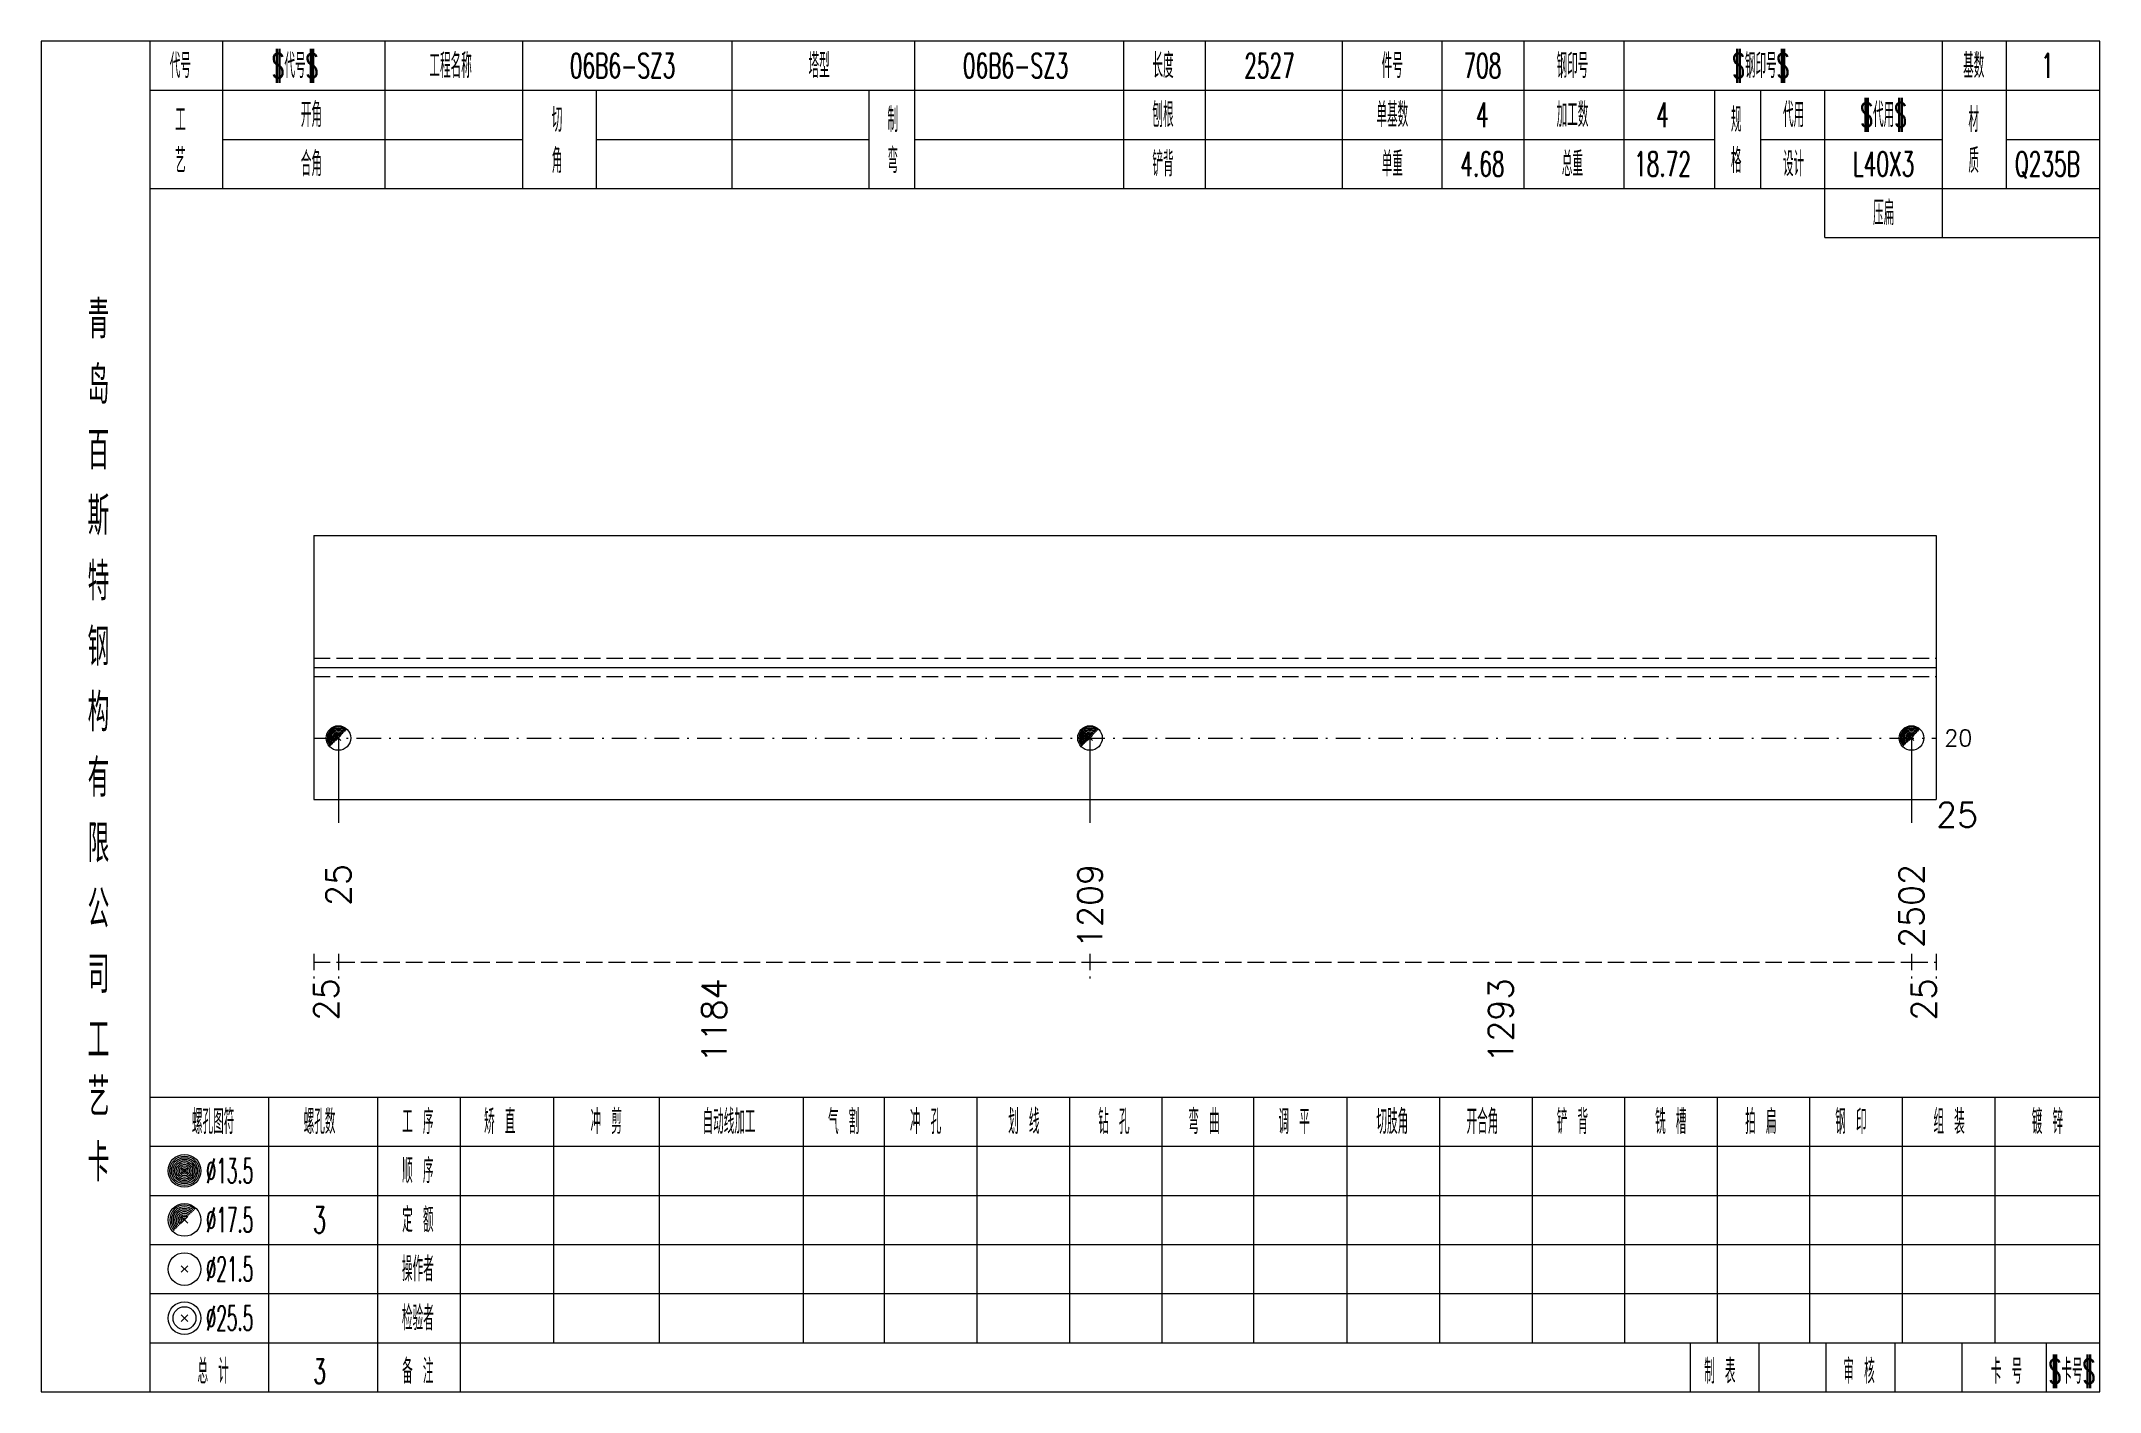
# Model space of a CAD drawing. Extents: x -533 to 8774, y 0 to 7979.
# Drawn here: x 2811.2 to 3062.6, y 2954.1 to 3119.1 of the extents above; entities that cross this region are included whole.
import ezdxf
from ezdxf.enums import TextEntityAlignment as Align

# ---------------------------------------------------------------- set-up
doc = ezdxf.new("R2010")
doc.units = 0
doc.header["$MEASUREMENT"] = 0
doc.linetypes.add('一点画线', pattern=[5.2, 3, -1, 0.2, -1])
doc.linetypes.add('虚线', pattern=[2.75, 2, -0.75])
doc.layers.get('0').update_dxf_attribs({"linetype": 'CONTINUOUS', "lineweight": 25})
for name, color, linetype, lineweight in [('1', 7, 'CONTINUOUS', 25), ('4', 7, 'CONTINUOUS', 25), ('5', 7, 'CONTINUOUS', 25)]:
    doc.layers.add(name, color=color, linetype=linetype, lineweight=lineweight)
doc.styles.get("Standard").update_dxf_attribs({"font": 'simplex.shx', "width": 0.7, "height": 3, "bigfont": 'gbhzfs.shx'})

msp = doc.modelspace()

# ---------------------------------------------------------------- texts
at = {"color": 7, "linetype": 'Continuous', "lineweight": 13}
msp.add_text('20', height=2, dxfattribs=at).set_placement((3043.6, 3033.93), align=Align.MIDDLE_LEFT)
at = {"color": 8, "linetype": 'Continuous', "lineweight": 9}
for s, p in [('1184', (2893.39, 3004.56)), ('25', (2846, 3004.56)), ('1293', (2989.44, 3004.56)), ('25', (3041.1, 3004.56))]:
    msp.add_text(s, height=3, rotation=90, dxfattribs=at).set_placement(p, align=Align.MIDDLE_RIGHT)
at = {"layer": '1', "color": 7, "linetype": 'Continuous', "lineweight": 13}
msp.add_text('25', height=3, dxfattribs=at).set_placement((3042.6, 3024.56), align=Align.MIDDLE_LEFT)
for s, p in [('25', (2847.5, 3018.56)), ('1209', (2939.28, 3018.56)), ('2502', (3039.6, 3018.56))]:
    msp.add_text(s, height=3, rotation=90, dxfattribs=at).set_placement(p, align=Align.MIDDLE_RIGHT)
at = {"layer": '4', "color": 1, "linetype": 'Continuous', "lineweight": 13}
for s, height, width, p in [('代号', 3, 0.6, (2828.2, 3116.06)), ('$代号$', 3, 0.6, (2842.2, 3116.06)), ('工程名称', 3, 0.6, (2861.2, 3116.06)), ('06B6-SZ3', 3, 0.6, (2882.2, 3116.06)), ('塔型', 3, 0.6, (2906.2, 3116.06)), ('06B6-SZ3', 3, 0.6, (2930.2, 3116.06)), ('长度', 3, 0.6, (2948.2, 3116.06)), ('2527', 3, 0.6, (2961.2, 3116.06)), ('件号', 3, 0.6, (2976.2, 3116.06)), ('708', 3, 0.6, (2987.2, 3116.06)), ('钢印号', 3, 0.6, (2998.2, 3116.06)), ('$钢印号$', 3, 0.6, (3021.2, 3116.06)), ('基数', 3, 0.6, (3047.2, 3116.06)), ('1', 3, 0.6, (3056.2, 3116.06)), ('工', 3, 0.6, (2828.2, 3109.46)), ('开角', 3, 0.6, (2844.2, 3110.06)), ('切', 3, 0.6, (2874.2, 3109.46)), ('制', 3, 0.6, (2915.2, 3109.46)), ('刨根', 3, 0.6, (2948.2, 3110.06)), ('单基数', 3, 0.6, (2976.2, 3110.06)), ('4', 3, 0.6, (2987.2, 3110.06)), ('加工数', 3, 0.6, (2998.2, 3110.06)), ('4', 3, 0.6, (3009.2, 3110.06)), ('规', 3, 0.6, (3018.2, 3109.46)), ('代用', 3, 0.6, (3025.2, 3110.06)), ('$代用$', 3, 0.6, (3036.2, 3110.06)), ('材', 3, 0.6, (3047.2, 3109.46)), ('艺', 3, 0.6, (2828.2, 3104.46)), ('合角', 3, 0.6, (2844.2, 3104.06)), ('角', 3, 0.6, (2874.2, 3104.46)), ('弯', 3, 0.6, (2915.2, 3104.46)), ('铲背', 3, 0.6, (2948.2, 3104.06)), ('单重', 3, 0.6, (2976.2, 3104.06)), ('4.68', 3, 0.6, (2987.2, 3104.06)), ('总重', 3, 0.6, (2998.2, 3104.06)), ('18.72', 3, 0.6, (3009.2, 3104.06)), ('格', 3, 0.6, (3018.2, 3104.46)), ('设计', 3, 0.6, (3025.2, 3104.06)), ('L40X3', 3, 0.6, (3036.2, 3104.06)), ('质', 3, 0.6, (3047.2, 3104.46)), ('Q235B', 3, 0.6, (3056.2, 3104.06)), ('压扁', 3, 0.6, (3036.2, 3098.06)), ('青', 4.6, 0.8, (2818.2, 3085.06)), ('岛', 4.6, 0.8, (2818.2, 3077.06)), ('百', 4.6, 0.8, (2818.2, 3069.06)), ('斯', 4.6, 0.8, (2818.2, 3061.06)), ('特', 4.6, 0.8, (2818.2, 3053.06)), ('钢', 4.6, 0.8, (2818.2, 3045.06)), ('构', 4.6, 0.8, (2818.2, 3037.06)), ('有', 4.6, 0.8, (2818.2, 3029.06)), ('限', 4.6, 0.8, (2818.2, 3021.06)), ('公', 4.6, 0.8, (2818.2, 3013.06)), ('司', 4.6, 0.8, (2818.2, 3005.06)), ('工', 4.6, 0.8, (2818.2, 2997.06)), ('艺', 4.6, 0.8, (2818.2, 2990.06)), ('螺孔图符', 3, 0.6, (2832.2, 2987.06)), ('螺孔数', 3, 0.6, (2845.2, 2987.06)), ('工 序', 3, 0.6, (2857.2, 2987.06)), ('矫 直', 3, 0.6, (2867.2, 2987.06)), ('冲 剪', 3, 0.6, (2880.2, 2987.06)), ('自动线加工', 3, 0.6, (2895.2, 2987.06)), ('气 割', 3, 0.6, (2909.2, 2987.06)), ('冲 孔', 3, 0.6, (2919.2, 2987.06)), ('划 线', 3, 0.6, (2931.2, 2987.06)), ('钻 孔', 3, 0.6, (2942.2, 2987.06)), ('弯 曲', 3, 0.6, (2953.2, 2987.06)), ('调 平', 3, 0.6, (2964.2, 2987.06)), ('切肢角', 3, 0.6, (2976.2, 2987.06)), ('开合角', 3, 0.6, (2987.2, 2987.06)), ('铲 背', 3, 0.6, (2998.2, 2987.06)), ('铣 槽', 3, 0.6, (3010.2, 2987.06)), ('拍 扁', 3, 0.6, (3021.2, 2987.06)), ('钢 印', 3, 0.6, (3032.2, 2987.06)), ('组 装', 3, 0.6, (3044.2, 2987.06)), ('镀 锌', 3, 0.6, (3056.2, 2987.06)), ('卡', 4.6, 0.8, (2818.2, 2982.06)), ('%%C13.5', 3, 0.5, (2834.2, 2981.06)), ('顺 序', 3, 0.6, (2857.2, 2981.06)), ('3', 3.2, 0.6, (2845.2, 2975.06)), ('定 额', 3, 0.6, (2857.2, 2975.06)), ('%%C17.5', 3, 0.5, (2834.2, 2975.06)), ('%%C21.5', 3, 0.5, (2834.2, 2969.06)), ('操作者', 3, 0.6, (2857.2, 2969.06)), ('%%C25.5', 3, 0.5, (2834.2, 2963.06)), ('检验者', 3, 0.6, (2857.2, 2963.06)), ('总 计', 3, 0.6, (2832.2, 2956.56)), ('3', 3, 0.6, (2845.2, 2956.56)), ('备 注', 3, 0.6, (2857.2, 2956.56)), ('制 表', 3, 0.6, (3016.2, 2956.56)), ('审 核', 3, 0.6, (3033.2, 2956.56)), ('卡 号', 3, 0.6, (3051.2, 2956.56)), ('$卡号$', 3, 0.6, (3059.2, 2956.56))]:
    msp.add_text(s, height=height, dxfattribs=dict(at, width=width)).set_placement(p, align=Align.MIDDLE_CENTER)

# ---------------------------------------------------------------- blocks, each defined once
blk = doc.blocks.new('孔17.5')
at = {"layer": '5', "color": 7, "linetype": 'Continuous', "lineweight": 0}
for p, q in [((-0.2, -0.2), (0.2, 0.2)), ((-0.2, 0.2), (0.2, -0.2))]:
    blk.add_line(p, q, dxfattribs=at)
at = {"layer": '5', "color": 7, "linetype": 'Continuous', "lineweight": 13}
blk.add_circle((0, 0), 1, dxfattribs=at)
for radius in [0.9, 0.8, 0.7, 0.6, 0.5, 0.4, 0.3, 0.2, 0.1]:
    blk.add_arc((0, 0), radius, 45, 225, dxfattribs=at)

# ---------------------------------------------------------------- linework, layer by layer
at = {"color": 7, "linetype": 'Continuous', "lineweight": 18}
for p, q in [((2844.5, 3058.68), (2844.5, 3026.43)), ((2844.5, 3058.68), (3042.6, 3058.68)), ((3042.6, 3058.68), (3042.6, 3026.43)), ((2844.5, 3042.56), (3042.6, 3042.56))]:
    msp.add_line(p, q, dxfattribs=at)
at = {"color": 1, "linetype": '虚线', "lineweight": 18}
for p, q in [((2844.5, 3043.68), (3042.6, 3043.68)), ((2844.5, 3041.43), (3042.6, 3041.43))]:
    msp.add_line(p, q, dxfattribs=at)
at = {"color": 3, "linetype": '一点画线', "lineweight": 13}
msp.add_line((2844.5, 3033.93), (3042.6, 3033.93), dxfattribs=at)
at = {"color": 7, "linetype": 'Continuous', "lineweight": 13}
for p, q in [((2847.5, 3033.93), (2847.5, 3023.56)), ((2939.28, 3033.93), (2939.28, 3023.56)), ((3039.6, 3033.93), (3039.6, 3023.56))]:
    msp.add_line(p, q, dxfattribs=at)
at = {"color": 8, "linetype": '虚线', "lineweight": 9}
for p, q in [((2844.5, 3007.56), (2844.5, 3004.56)), ((2847.5, 3007.56), (2847.5, 3004.56)), ((2847.5, 3007.56), (2847.5, 3004.56)), ((2939.28, 3007.56), (2939.28, 3004.56)), ((2939.28, 3007.56), (2939.28, 3004.56)), ((3039.6, 3007.56), (3039.6, 3004.56)), ((3039.6, 3007.56), (3039.6, 3004.56)), ((3042.6, 3007.56), (3042.6, 3004.56)), ((2844.5, 3006.56), (2847.5, 3006.56)), ((2847.5, 3006.56), (2939.28, 3006.56)), ((2939.28, 3006.56), (3039.6, 3006.56)), ((3039.6, 3006.56), (3042.6, 3006.56))]:
    msp.add_line(p, q, dxfattribs=at)
at = {"layer": '1', "color": 7, "linetype": 'Continuous', "lineweight": 18}
msp.add_line((2844.5, 3026.43), (3042.6, 3026.43), dxfattribs=at)
at = {"layer": '4', "color": 1, "linetype": 'Continuous', "lineweight": 18}
for p, q in [((2824.5, 2954.06), (2824.5, 3119.06)), ((2833.4, 3101.06), (2833.4, 3119.06)), ((2853.2, 3101.06), (2853.2, 3119.06)), ((2870, 3101.06), (2870, 3119.06)), ((2895.6, 3101.06), (2895.6, 3119.06)), ((2917.9, 3101.06), (2917.9, 3119.06)), ((2943.4, 3101.06), (2943.4, 3119.06)), ((2953.4, 3101.06), (2953.4, 3119.06)), ((2970.1, 3101.06), (2970.1, 3119.06)), ((2982.3, 3101.06), (2982.3, 3119.06)), ((2992.3, 3101.06), (2992.3, 3119.06)), ((3004.5, 3101.06), (3004.5, 3119.06)), ((3043.4, 3095.06), (3043.4, 3119.06)), ((3051.2, 3101.06), (3051.2, 3119.06)), ((2824.5, 3113.06), (3062.6, 3113.06)), ((2879, 3101.06), (2879, 3113.06)), ((2912.3, 3101.06), (2912.3, 3113.06)), ((3015.6, 3101.06), (3015.6, 3113.06)), ((3021.2, 3101.06), (3021.2, 3113.06)), ((3029, 3095.06), (3029, 3113.06)), ((2833.4, 3107.06), (2870, 3107.06)), ((2879, 3107.06), (2912.3, 3107.06)), ((2917.9, 3107.06), (3015.6, 3107.06)), ((3021.2, 3107.06), (3043.4, 3107.06)), ((3051.2, 3107.06), (3062.6, 3107.06)), ((2824.5, 3101.06), (3062.6, 3101.06)), ((3029, 3095.06), (3062.6, 3095.06)), ((2824.5, 2990.06), (3062.6, 2990.06)), ((2839, 2954.06), (2839, 2990.06)), ((2852.3, 2954.06), (2852.3, 2990.06)), ((2862.4, 2954.06), (2862.4, 2990.06)), ((2873.8, 2960.06), (2873.8, 2990.06)), ((2886.7, 2960.06), (2886.7, 2990.06)), ((2904.3, 2960.06), (2904.3, 2990.06)), ((2914.2, 2960.06), (2914.2, 2990.06)), ((2925.5, 2960.06), (2925.5, 2990.06)), ((2936.8, 2960.06), (2936.8, 2990.06)), ((2948.1, 2960.06), (2948.1, 2990.06)), ((2959.3, 2960.06), (2959.3, 2990.06)), ((2970.7, 2960.06), (2970.7, 2990.06)), ((2982, 2960.06), (2982, 2990.06)), ((2993.3, 2960.06), (2993.3, 2990.06)), ((3004.6, 2960.06), (3004.6, 2990.06)), ((3015.9, 2960.06), (3015.9, 2990.06)), ((3027.2, 2960.06), (3027.2, 2990.06)), ((3038.5, 2960.06), (3038.5, 2990.06)), ((3049.8, 2960.06), (3049.8, 2990.06)), ((2824.5, 2984.06), (3062.6, 2984.06)), ((2824.5, 2978.06), (3062.6, 2978.06)), ((2824.5, 2972.06), (3062.6, 2972.06)), ((2824.5, 2966.06), (3062.6, 2966.06)), ((2824.5, 2960.06), (3062.6, 2960.06)), ((3012.6, 2954.06), (3012.6, 2960.06)), ((3021, 2954.06), (3021, 2960.06)), ((3029.2, 2954.06), (3029.2, 2960.06)), ((3037.6, 2954.06), (3037.6, 2960.06)), ((3045.8, 2954.06), (3045.8, 2960.06)), ((3056.1, 2954.06), (3056.1, 2960.06))]:
    msp.add_line(p, q, dxfattribs=at)
at = {"layer": '4', "color": 7, "linetype": 'Continuous', "lineweight": 13}
for p, q in [((2828.5, 2980.86), (2828.9, 2981.26)), ((2828.9, 2980.86), (2828.5, 2981.26)), ((2828.3, 2968.66), (2829.1, 2969.46)), ((2829.1, 2968.66), (2828.3, 2969.46)), ((2828.3, 2962.66), (2829.1, 2963.46)), ((2829.1, 2962.66), (2828.3, 2963.46))]:
    msp.add_line(p, q, dxfattribs=at)
at = {"layer": '4', "color": 7, "linetype": 'Continuous', "lineweight": 0}
for p, q in [((2828.3, 2974.66), (2829.1, 2975.46)), ((2828.3, 2975.46), (2829.1, 2974.66))]:
    msp.add_line(p, q, dxfattribs=at)
at = {"layer": '4', "color": 1, "linetype": 'Continuous', "lineweight": 18}
msp.add_lwpolyline([(2811.2, 3119.06), (2811.2, 2954.06), (3062.6, 2954.06), (3062.6, 3119.06)], close=True, dxfattribs=at)
at = {"layer": '4', "color": 7, "linetype": 'Continuous', "lineweight": 13}
for centre, radius in [((2828.7, 2981.06), 2), ((2828.7, 2981.06), 1.8), ((2828.7, 2981.06), 1.6), ((2828.7, 2981.06), 1.4), ((2828.7, 2981.06), 1.2), ((2828.7, 2981.06), 1), ((2828.7, 2981.06), 0.8), ((2828.7, 2981.06), 0.6), ((2828.7, 2981.06), 0.4), ((2828.7, 2981.06), 0.2), ((2828.7, 2975.06), 2), ((2828.7, 2969.06), 2), ((2828.7, 2963.06), 2), ((2828.7, 2963.06), 1.4)]:
    msp.add_circle(centre, radius, dxfattribs=at)
for radius in [1.8, 1.6, 1.4, 1.2, 1, 0.8, 0.6, 0.4, 0.2]:
    msp.add_arc((2828.7, 2975.06), radius, 45, 225, dxfattribs=at)

# ---------------------------------------------------------------- block references
at = {"layer": '1', "color": 7, "linetype": 'Continuous', "lineweight": 13, "xscale": 1.5, "yscale": 1.5, "zscale": 1.5}
for p in [(2847.5, 3033.93), (2939.28, 3033.93), (3039.6, 3033.93)]:
    msp.add_blockref('孔17.5', p, dxfattribs=at)

msp.set_redraw_order([(e.dxf.handle, doc.entitydb.next_handle()) for e in msp.query("TEXT MTEXT ATTDEF DIMENSION ARC_DIMENSION")])  # texts and dimensions are drawn at this point

doc.saveas('drawing.dxf')
